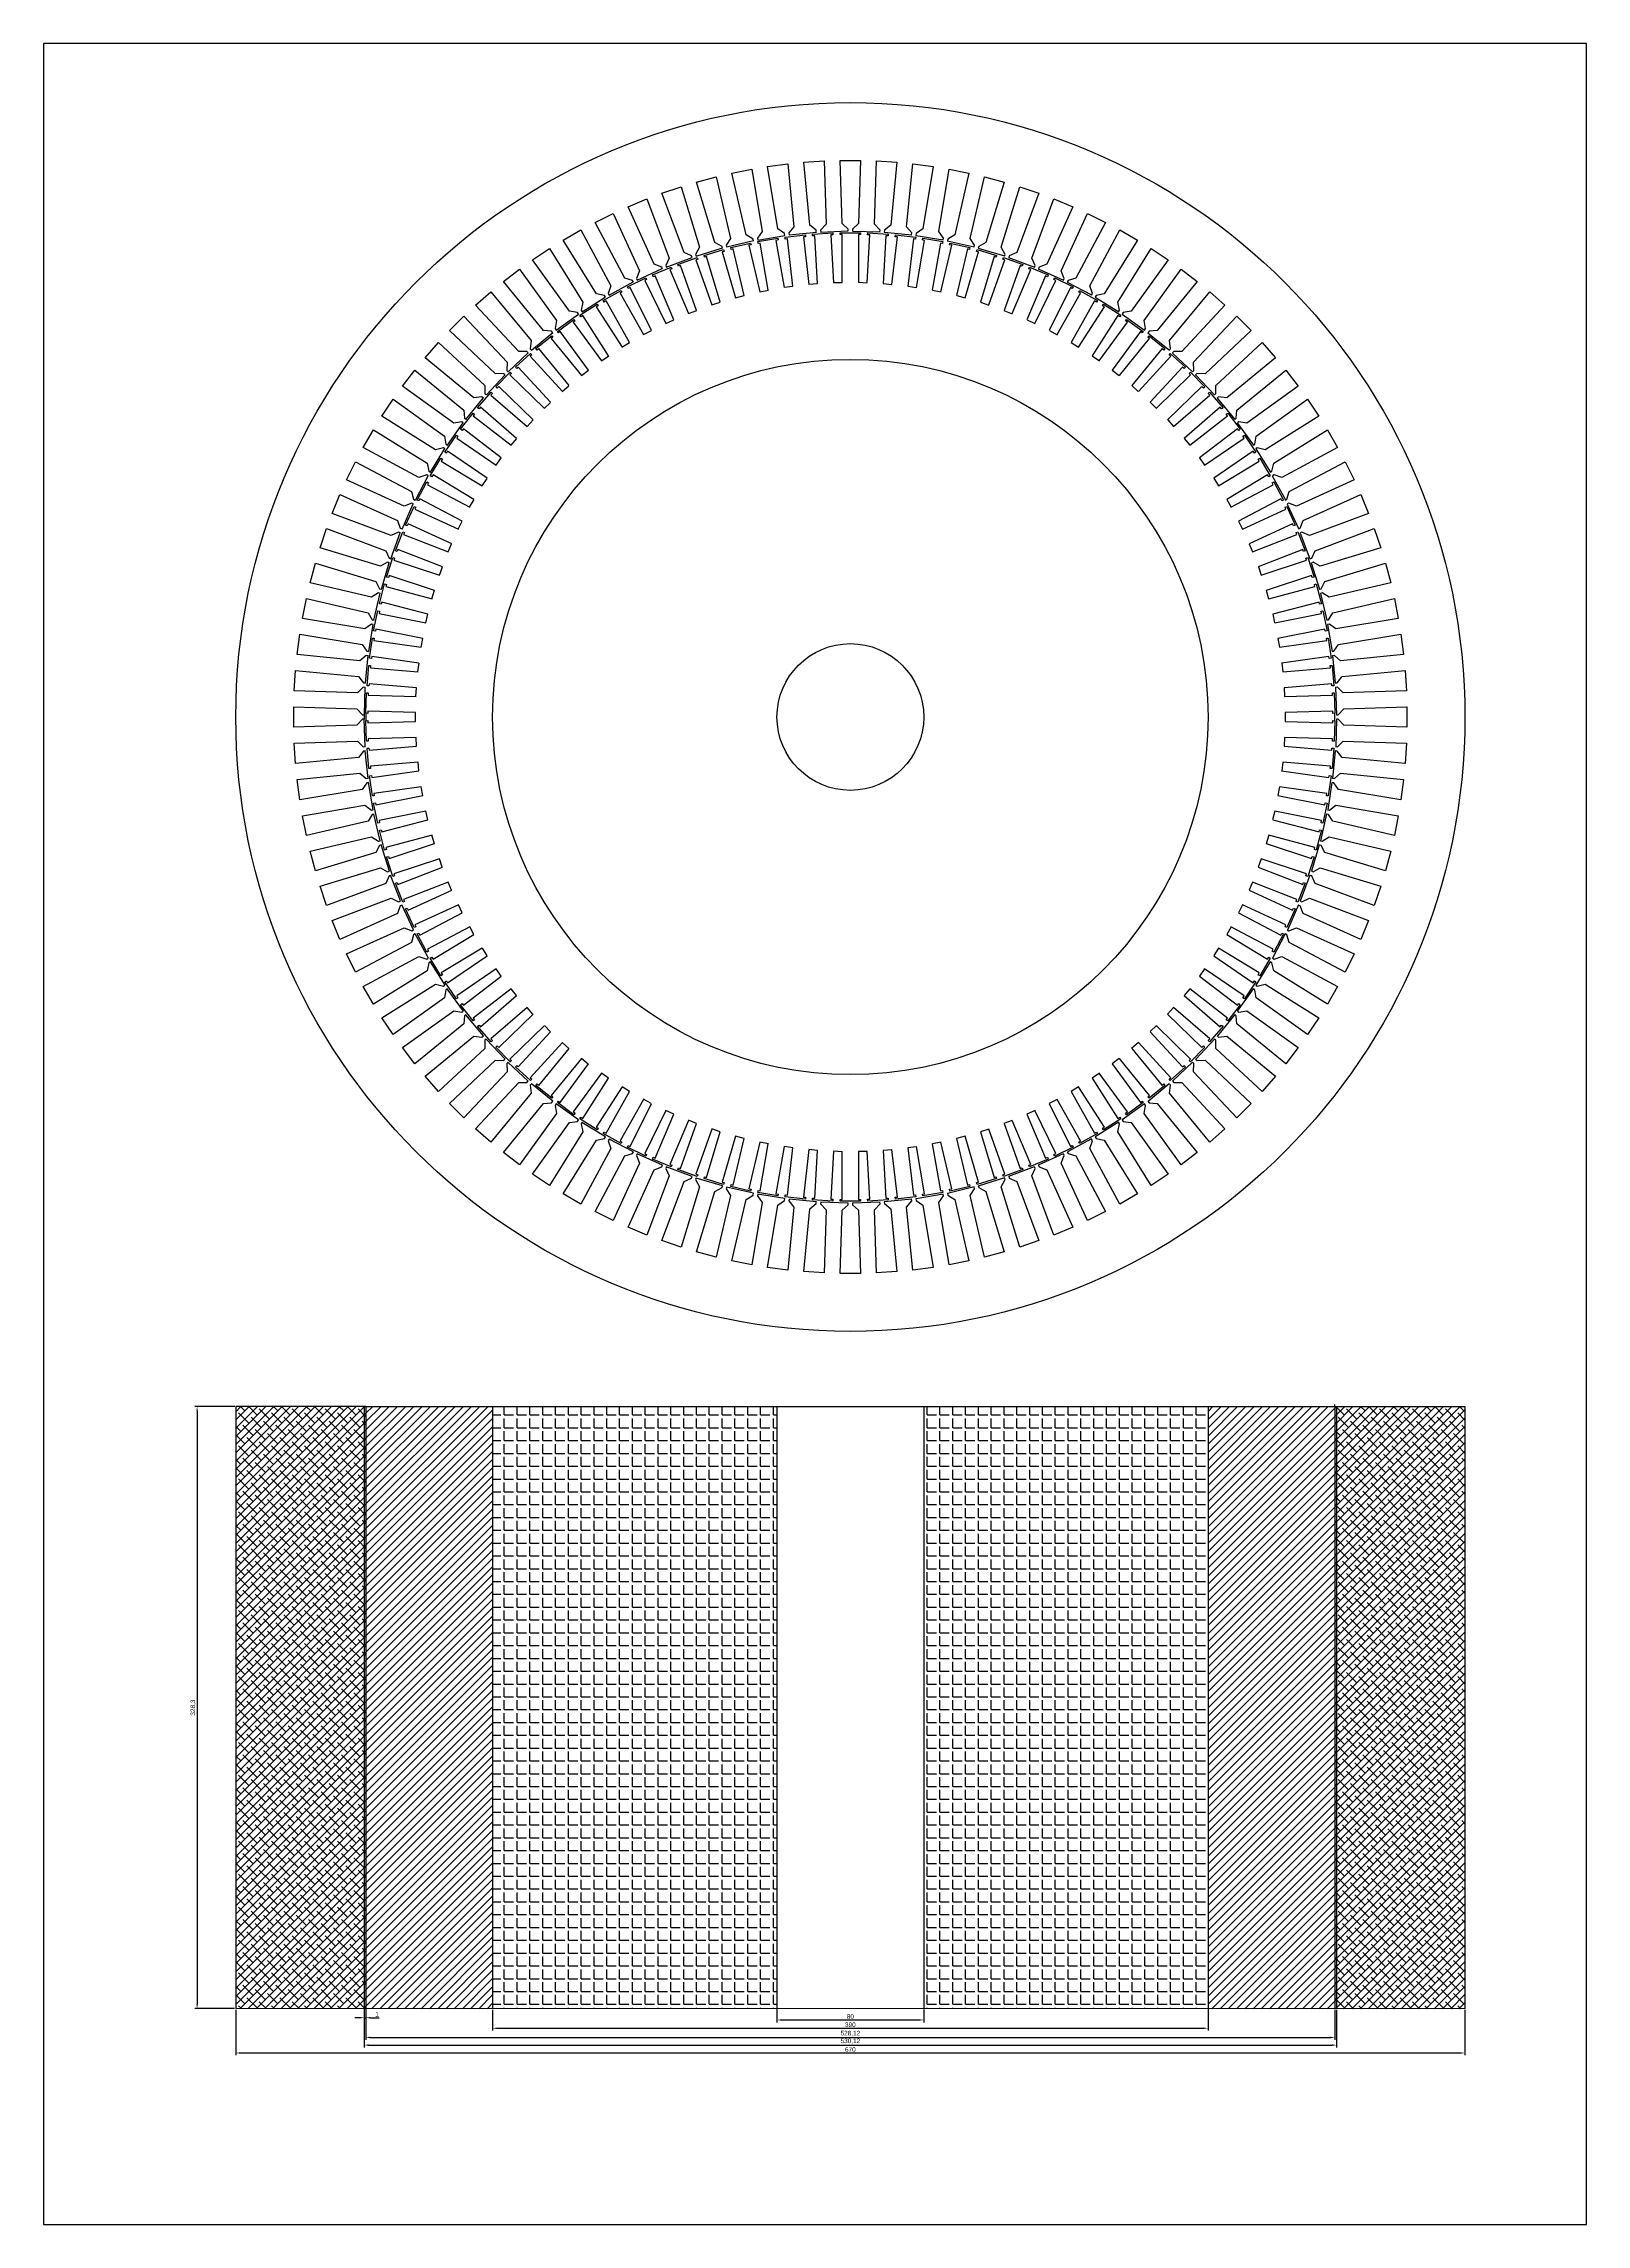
# Model space of a CAD drawing. Header units: millimetres. Extents: x 0 to 841, y -1 to 1188.
import ezdxf

# ---------------------------------------------------------------- set-up
doc = ezdxf.new("R2010")
doc.units = ezdxf.units.MM
doc.styles.get("Standard").update_dxf_attribs({"font": 'arial.ttf'})
doc.dimstyles.new('ISO-25', dxfattribs={"dimtxt": 2.5, "dimasz": 2.5, "dimexe": 1.25, "dimexo": 0.625, "dimtad": 1, "dimtxsty": 'Standard', "dimcen": 2.5, "dimadec": 0, "dimazin": 0, "dimtfac": 1, "dimtmove": 0, "dimatfit": 3, "dimfxl": 1, "dimarcsym": 0})
pattern_1 = [(0, (0, 0), (0, 6.985), [5.08, -1.905]), (90, (0, 0), (-6.985, 4e-16), [5.08, -1.905])]

# ---------------------------------------------------------------- blocks, each defined once
blk = doc.blocks.new('*U20')
for p, q in [((-4.45, -15.22), (-5.55, 19.22)), ((-5.55, 19.22), (5.55, 19.22)), ((5.55, 19.22), (4.45, -15.22)), ((-1.19, -18.22), (-4.45, -15.22)), ((-1.19, -19.22), (-1.19, -18.22)), ((4.45, -15.22), (1.19, -18.22)), ((1.19, -18.22), (1.19, -19.22))]:
    blk.add_line(p, q)
blk = doc.blocks.new('*U21')
at = {"color": 0, "linetype": 'ByBlock', "lineweight": -2, "transparency": 16777216}
for p, rotation in [((757.7, 444.9), 3.749999999999829), ((794.9, 444.9), 356.25), ((702.8, 435.8), 14.99999999999997), ((720.9, 440), 11.24999999999997), ((739.2, 443.1), 7.500000000000014), ((813.4, 443.1), 352.5), ((831.8, 440), 348.7499999999999), ((849.9, 435.8), 344.9999999999999), ((667.6, 423.9), 22.49999999999999), ((685, 430.4), 18.75), ((867.7, 430.4), 341.2499999999999), ((885.1, 423.9), 337.4999999999999), ((650.6, 416.2), 26.24999999999999), ((902, 416.2), 333.75), ((618.4, 397.6), 33.74999999999999), ((634.2, 407.4), 29.99999999999999), ((918.4, 407.4), 329.9999999999999), ((934.2, 397.6), 326.2499999999999), ((603.3, 386.8), 37.50000000000001), ((949.3, 386.8), 322.5), ((588.9, 375), 41.24999999999999), ((963.7, 375), 318.75), ((575.3, 362.3), 45.00000000000001), ((977.3, 362.3), 314.9999999999999), ((562.6, 348.7), 48.75000000000001), ((990, 348.7), 311.25), ((550.8, 334.3), 52.49999999999999), ((1001.8, 334.3), 307.4999999999999), ((540, 319.2), 56.25000000000001), ((1012.6, 319.2), 303.75), ((530.2, 303.4), 59.99999999999999), ((1022.5, 303.4), 299.9999999999999), ((521.4, 287), 63.75), ((1031.2, 287), 296.2499999999999), ((513.7, 270.1), 67.49999999999997), ((1038.9, 270.1), 292.4999999999999), ((507.2, 252.6), 71.25), ((1045.5, 252.6), 288.7499999999999), ((501.8, 234.8), 74.99999999999999), ((1050.9, 234.8), 285), ((497.6, 216.7), 78.74999999999999), ((1055.1, 216.7), 281.25), ((494.5, 198.4), 82.50000000000001), ((1058.1, 198.4), 277.4999999999999), ((492.7, 179.9), 86.24999999999999), ((1059.9, 179.9), 273.75), ((492.1, 161.3), 90), ((1060.5, 161.3), 269.9999999999999), ((492.7, 142.7), 93.74999999999996), ((1059.9, 142.7), 266.25), ((494.5, 124.2), 97.5), ((1058.1, 124.2), 262.5), ((497.6, 105.8), 101.25), ((1055.1, 105.8), 258.75), ((501.8, 87.7), 105), ((1050.9, 87.7), 255), ((507.2, 69.9), 108.75), ((1045.5, 69.9), 251.25), ((513.7, 52.5), 112.5), ((1038.9, 52.5), 247.5), ((521.4, 35.6), 116.25), ((1031.2, 35.6), 243.75), ((530.2, 19.2), 120), ((1022.5, 19.2), 240), ((540, 3.4), 123.75), ((1012.6, 3.4), 236.2499999999999), ((550.8, -11.7), 127.5), ((1001.8, -11.7), 232.5), ((562.6, -26.1), 131.25), ((990, -26.1), 228.75), ((575.3, -39.7), 135), ((977.3, -39.7), 225), ((588.9, -52.4), 138.75), ((963.7, -52.4), 221.25), ((603.3, -64.2), 142.5), ((949.3, -64.2), 217.5), ((618.4, -75), 146.25), ((934.2, -75), 213.75), ((634.2, -84.9), 150), ((918.4, -84.9), 209.9999999999999), ((650.6, -93.6), 153.75), ((667.6, -101.3), 157.5), ((885.1, -101.3), 202.5000000000001), ((902, -93.6), 206.25), ((685, -107.8), 161.25), ((702.8, -113.2), 165.0000000000001), ((849.9, -113.2), 194.9999999999999), ((867.7, -107.8), 198.75), ((720.9, -117.5), 168.75), ((739.2, -120.5), 172.5), ((757.7, -122.3), 176.25), ((776.3, -122.9), 180), ((794.9, -122.3), 183.7499999999998), ((813.4, -120.5), 187.4999999999999), ((831.8, -117.5), 191.2499999999999)]:
    blk.add_blockref('*U20', p, dxfattribs=dict(at, rotation=rotation))
blk.add_blockref('*U20', (776.3, 445.5), dxfattribs=at)
blk = doc.blocks.new('*U17')
blk.add_line((-7.5, 0.2), (7.5, -0.2))
blk = doc.blocks.new('*U19')
at = {"color": 0, "linetype": 'ByBlock', "lineweight": -2, "transparency": 16777216}
for p, rotation in [((699.4, 414.8), 18.75000000000004), ((716.2, 419.3), 15.00000000000002), ((733.2, 422.6), 11.25000000000004), ((750.4, 424.9), 7.499999999999964), ((767.6, 426), 3.749999999999927), ((802.3, 424.9), 356.25), ((819.5, 422.6), 352.5000000000001), ((836.5, 419.3), 348.7500000000001), ((853.2, 414.8), 345), ((667, 402.6), 26.25000000000002), ((683, 409.2), 22.50000000000004), ((869.6, 409.2), 341.25), ((885.6, 402.6), 337.4999999999999), ((651.4, 394.9), 30.00000000000001), ((901.2, 394.9), 333.7499999999999), ((622, 376.6), 37.50000000000001), ((636.4, 386.2), 33.75000000000003), ((916.2, 386.2), 330.0000000000001), ((930.6, 376.6), 326.25), ((608.3, 366.1), 41.25000000000003), ((944.4, 366.1), 322.5), ((595.2, 354.6), 45.00000000000003), ((957.4, 354.6), 318.75), ((583, 342.4), 48.75000000000002), ((969.7, 342.4), 314.9999999999999), ((571.5, 329.3), 52.50000000000001), ((981.1, 329.3), 311.25), ((561, 315.6), 56.25000000000001), ((991.6, 315.6), 307.5), ((551.4, 301.2), 60.00000000000003), ((1001.3, 301.2), 303.75), ((542.7, 286.2), 63.75), ((1009.9, 286.2), 299.9999999999999), ((535, 270.6), 67.50000000000003), ((1017.6, 270.6), 296.2499999999999), ((528.4, 254.6), 71.25000000000001), ((1024.2, 254.6), 292.5000000000001), ((522.8, 238.2), 75.00000000000001), ((1029.8, 238.2), 288.75), ((518.3, 221.4), 78.75000000000001), ((1034.3, 221.4), 285), ((515, 204.4), 82.50000000000001), ((1037.7, 204.4), 281.25), ((512.7, 187.3), 86.25000000000003), ((1039.9, 187.3), 277.5000000000001), ((511.6, 170), 90.00000000000001), ((1041.1, 170), 273.75), ((511.6, 152.6), 93.75000000000001), ((1041.1, 152.6), 270), ((512.7, 135.3), 97.50000000000003), ((1039.9, 135.3), 266.25), ((515, 118.1), 101.25), ((1037.7, 118.1), 262.5000000000001), ((518.3, 101.1), 105), ((1034.3, 101.1), 258.7500000000001), ((522.8, 84.4), 108.75), ((1029.8, 84.4), 255), ((528.4, 68), 112.5), ((1024.2, 68), 251.25), ((535, 52), 116.25), ((1017.6, 52), 247.5000000000001), ((542.7, 36.4), 120), ((1009.9, 36.4), 243.7500000000001), ((551.4, 21.4), 123.75), ((1001.3, 21.4), 240), ((561, 7), 127.5), ((991.6, 7), 236.25), ((571.5, -6.8), 131.25), ((981.1, -6.8), 232.5), ((583, -19.8), 135), ((969.7, -19.8), 228.75), ((595.2, -32.1), 138.75), ((957.4, -32.1), 225.0000000000001), ((608.3, -43.5), 142.5), ((944.4, -43.5), 221.25), ((622, -54), 146.25), ((916.2, -63.7), 213.75), ((930.6, -54), 217.5), ((636.4, -63.7), 150), ((651.4, -72.3), 153.7500000000001), ((901.2, -72.3), 210), ((667, -80), 157.5), ((885.6, -80), 206.25), ((683, -86.6), 161.25), ((699.4, -92.2), 165.0000000000001), ((716.2, -96.7), 168.7500000000001), ((836.5, -96.7), 195), ((853.2, -92.2), 198.75), ((869.6, -86.6), 202.5000000000001), ((733.2, -100.1), 172.5000000000001), ((750.4, -102.3), 176.2500000000001), ((767.6, -103.5), 180), ((785, -103.5), 183.75), ((802.3, -102.3), 187.5), ((819.5, -100.1), 191.25)]:
    blk.add_blockref('*U17', p, dxfattribs=dict(at, rotation=rotation))
blk.add_blockref('*U17', (785, 426), dxfattribs=at)
blk = doc.blocks.new('*U22')
blk.add_lwpolyline([(-4.3765, -13.525), (-4.3765, 12.525), (-5.5705, 12.525), (-5.5705, 13.525), (5.5705, 13.525), (5.5705, 12.525), (4.3765, 12.525), (4.3765, -13.525)])
blk = doc.blocks.new('*U23')
at = {"color": 0, "linetype": 'ByBlock', "lineweight": -2, "transparency": 16777216}
for p, rotation in [((747.8, 568.8), 6.545454545454484), ((762, 570.1), 3.272727272727193), ((790.6, 570.1), 356.7272727272729), ((804.9, 568.8), 353.4545454545456), ((705.7, 560.3), 16.36363636363635), ((719.6, 564), 13.09090909090905), ((733.6, 566.8), 9.818181818181792), ((819, 566.8), 350.1818181818182), ((833, 564), 346.909090909091), ((846.9, 560.3), 343.6363636363637), ((665.8, 544.8), 26.18181818181816), ((678.8, 550.7), 22.90909090909089), ((692.1, 555.9), 19.63636363636363), ((860.5, 555.9), 340.3636363636364), ((873.8, 550.7), 337.0909090909092), ((886.8, 544.8), 333.8181818181819), ((653.1, 538.1), 29.45454545454546), ((899.5, 538.1), 330.5454545454546), ((629.1, 522.6), 36), ((640.9, 530.7), 32.72727272727273), ((911.7, 530.7), 327.2727272727273), ((923.5, 522.6), 324.0000000000001), ((617.8, 513.9), 39.27272727272729), ((934.9, 513.9), 320.7272727272728), ((607, 504.5), 42.54545454545456), ((945.7, 504.5), 317.4545454545455), ((596.7, 494.6), 45.81818181818183), ((955.9, 494.6), 314.1818181818182), ((587, 484), 49.09090909090912), ((965.6, 484), 310.909090909091), ((578, 473), 52.36363636363639), ((974.7, 473), 307.6363636363637), ((569.6, 461.4), 55.63636363636365), ((983.1, 461.4), 304.3636363636364), ((561.8, 449.3), 58.90909090909093), ((990.8, 449.3), 301.0909090909092), ((554.8, 436.9), 62.18181818181819), ((997.8, 436.9), 297.8181818181819), ((548.5, 424.1), 65.45454545454547), ((1004.2, 424.1), 294.5454545454546), ((542.9, 410.9), 68.72727272727273), ((1009.7, 410.9), 291.2727272727273), ((538.1, 397.4), 72), ((1014.5, 397.4), 288.0000000000001), ((534.1, 383.7), 75.2727272727273), ((1018.6, 383.7), 284.7272727272727), ((530.8, 369.7), 78.54545454545456), ((1021.8, 369.7), 281.4545454545454), ((528.4, 355.6), 81.81818181818183), ((1024.2, 355.6), 278.1818181818182), ((526.8, 341.4), 85.09090909090912), ((1025.9, 341.4), 274.9090909090909), ((525.9, 327.2), 88.36363636363637), ((1026.7, 327.2), 271.6363636363637), ((525.9, 312.8), 91.63636363636365), ((1026.7, 312.8), 268.3636363636364), ((526.8, 298.6), 94.90909090909093), ((1025.9, 298.6), 265.0909090909091), ((528.4, 284.4), 98.1818181818182), ((1024.2, 284.4), 261.8181818181819), ((530.8, 270.3), 101.4545454545455), ((1021.8, 270.3), 258.5454545454546), ((534.1, 256.3), 104.7272727272728), ((1018.6, 256.3), 255.2727272727273), ((538.1, 242.6), 108), ((1014.5, 242.6), 252.0000000000001), ((542.9, 229.1), 111.2727272727273), ((1009.7, 229.1), 248.7272727272727), ((548.5, 215.9), 114.5454545454546), ((1004.2, 215.9), 245.4545454545455), ((554.8, 203.1), 117.8181818181819), ((997.8, 203.1), 242.1818181818182), ((561.8, 190.7), 121.0909090909091), ((990.8, 190.7), 238.9090909090909), ((569.6, 178.6), 124.3636363636364), ((983.1, 178.6), 235.6363636363637), ((578, 167), 127.6363636363637), ((974.7, 167), 232.3636363636364), ((587, 156), 130.9090909090909), ((965.6, 156), 229.0909090909092), ((596.7, 145.4), 134.1818181818182), ((955.9, 145.4), 225.8181818181818), ((607, 135.5), 137.4545454545455), ((945.7, 135.5), 222.5454545454545), ((617.8, 126.1), 140.7272727272727), ((629.1, 117.4), 144), ((923.5, 117.4), 216), ((934.9, 126.1), 219.2727272727273), ((640.9, 109.3), 147.2727272727273), ((911.7, 109.3), 212.7272727272728), ((653.1, 101.9), 150.5454545454546), ((665.8, 95.2), 153.8181818181819), ((886.8, 95.2), 206.1818181818182), ((899.5, 101.9), 209.4545454545455), ((678.8, 89.3), 157.0909090909092), ((692.1, 84.1), 160.3636363636364), ((860.5, 84.1), 199.6363636363637), ((873.8, 89.3), 202.9090909090909), ((705.7, 79.7), 163.6363636363637), ((719.6, 76), 166.9090909090909), ((733.6, 73.2), 170.1818181818182), ((747.8, 71.2), 173.4545454545456), ((762, 69.9), 176.7272727272728), ((790.6, 69.9), 183.2727272727271), ((804.9, 71.2), 186.5454545454546), ((819, 73.2), 189.8181818181818), ((833, 76), 193.0909090909091), ((846.9, 79.7), 196.3636363636363), ((776.3, 69.5), 180)]:
    blk.add_blockref('*U22', p, dxfattribs=dict(at, rotation=rotation))
blk.add_blockref('*U22', (776.3, 570.5), dxfattribs=at)
blk = doc.blocks.new('*U24')
blk.add_line((-2.4, 0.1), (2.4, -0.1))
blk = doc.blocks.new('*U25')
at = {"color": 0, "linetype": 'ByBlock', "lineweight": -2, "transparency": 16777216}
for p, rotation in [((716.1, 549.2), 16.36363636363637), ((729.3, 552.3), 13.0909090909091), ((742.6, 554.6), 9.818181818181829), ((756, 556.1), 6.545454545454541), ((769.5, 556.9), 3.272727272727193), ((796.6, 556.1), 356.7272727272729), ((810, 554.6), 353.4545454545455), ((823.4, 552.3), 350.1818181818182), ((836.6, 549.2), 346.9090909090909), ((677.9, 535.6), 26.18181818181819), ((690.3, 540.8), 22.90909090909091), ((703.1, 545.4), 19.63636363636365), ((849.5, 545.4), 343.6363636363637), ((862.3, 540.8), 340.3636363636364), ((874.8, 535.6), 337.0909090909092), ((653.9, 522.9), 32.72727272727275), ((665.7, 529.6), 29.45454545454544), ((886.9, 529.6), 333.8181818181819), ((898.7, 522.9), 330.5454545454546), ((642.6, 515.6), 36), ((910.1, 515.6), 327.2727272727273), ((621.1, 499.1), 42.54545454545454), ((631.6, 507.7), 39.2727272727273), ((921, 507.7), 324.0000000000001), ((931.5, 499.1), 320.7272727272727), ((611.2, 489.9), 45.81818181818183), ((941.5, 489.9), 317.4545454545455), ((601.7, 480.2), 49.09090909090909), ((950.9, 480.2), 314.1818181818183), ((592.9, 470), 52.36363636363637), ((959.8, 470), 310.909090909091), ((584.6, 459.3), 55.63636363636364), ((968, 459.3), 307.6363636363637), ((577, 448.1), 58.90909090909091), ((975.7, 448.1), 304.3636363636364), ((570, 436.5), 62.1818181818182), ((982.7, 436.5), 301.0909090909092), ((563.7, 424.6), 65.45454545454544), ((989, 424.6), 297.8181818181819), ((558, 412.2), 68.72727272727273), ((994.6, 412.2), 294.5454545454546), ((553.1, 399.6), 72.00000000000003), ((999.5, 399.6), 291.2727272727274), ((548.9, 386.8), 75.2727272727273), ((1003.7, 386.8), 288.0000000000001), ((545.5, 373.7), 78.54545454545456), ((1007.1, 373.7), 284.7272727272728), ((542.8, 360.4), 81.81818181818183), ((1009.8, 360.4), 281.4545454545456), ((540.9, 347), 85.09090909090908), ((1011.8, 347), 278.1818181818182), ((539.7, 333.5), 88.36363636363637), ((1012.9, 333.5), 274.9090909090909), ((539.3, 320), 91.63636363636367), ((1013.3, 320), 271.6363636363636), ((539.7, 306.5), 94.90909090909092), ((1012.9, 306.5), 268.3636363636365), ((540.9, 293), 98.1818181818182), ((1011.8, 293), 265.0909090909091), ((542.8, 279.6), 101.4545454545455), ((1009.8, 279.6), 261.8181818181818), ((545.5, 266.3), 104.7272727272727), ((1007.1, 266.3), 258.5454545454545), ((548.9, 253.2), 108), ((1003.7, 253.2), 255.2727272727272), ((553.1, 240.4), 111.2727272727273), ((999.5, 240.4), 251.9999999999999), ((558, 227.8), 114.5454545454546), ((994.6, 227.8), 248.7272727272727), ((563.7, 215.4), 117.8181818181818), ((989, 215.4), 245.4545454545455), ((570, 203.5), 121.0909090909091), ((982.7, 203.5), 242.1818181818182), ((577, 191.9), 124.3636363636364), ((975.7, 191.9), 238.9090909090909), ((584.6, 180.7), 127.6363636363637), ((968, 180.7), 235.6363636363636), ((592.9, 170), 130.9090909090909), ((959.8, 170), 232.3636363636364), ((601.7, 159.8), 134.1818181818182), ((950.9, 159.8), 229.0909090909092), ((611.2, 150.1), 137.4545454545455), ((941.5, 150.1), 225.8181818181818), ((621.1, 140.9), 140.7272727272728), ((631.6, 132.3), 144.0000000000001), ((921, 132.3), 219.2727272727273), ((931.5, 140.9), 222.5454545454545), ((642.6, 124.4), 147.2727272727273), ((910.1, 124.4), 216), ((653.9, 117.1), 150.5454545454546), ((665.7, 110.4), 153.8181818181818), ((886.9, 110.4), 209.4545454545455), ((898.7, 117.1), 212.7272727272728), ((677.9, 104.4), 157.0909090909092), ((690.3, 99.2), 160.3636363636364), ((703.1, 94.6), 163.6363636363637), ((849.5, 94.6), 199.6363636363636), ((862.3, 99.2), 202.9090909090909), ((874.8, 104.4), 206.1818181818182), ((716.1, 90.8), 166.9090909090909), ((729.3, 87.7), 170.1818181818182), ((742.6, 85.4), 173.4545454545455), ((756, 83.9), 176.7272727272728), ((783.1, 83.1), 183.2727272727271), ((796.6, 83.9), 186.5454545454546), ((810, 85.4), 189.8181818181818), ((823.4, 87.7), 193.0909090909091), ((836.6, 90.8), 196.3636363636363), ((769.5, 83.1), 180)]:
    blk.add_blockref('*U24', p, dxfattribs=dict(at, rotation=rotation))
blk.add_blockref('*U24', (783.1, 556.9), dxfattribs=at)
blk = doc.blocks.new('*D32')
at = {"color": 0, "lineweight": -2, "transparency": 16777216}
for p, q in [((172.5, 111.4), (170, 111.4)), ((175, 116.1), (175, 110.2)), ((175, 111.4), (176, 111.4)), ((176, 116.1), (176, 110.2)), ((178.5, 111.4), (183.2, 111.4))]:
    blk.add_line(p, q, dxfattribs=at)
at = {"color": 0, "transparency": 16777216}
for points in [[(172.5, 111.9), (172.5, 111), (175, 111.4)], [(178.5, 111.9), (178.5, 111), (176, 111.4)]]:
    blk.add_solid(points, dxfattribs=at)
at = {"layer": 'Defpoints', "color": 0, "transparency": 16777216}
for p in [(175, 116.7, 3), (176, 116.7), (176, 111.4)]:
    blk.add_point(p, dxfattribs=at)
at = {"color": 0, "transparency": 16777216, "insert": (182.1, 113.3), "char_height": 2.5, "attachment_point": 5}
blk.add_mtext('1', dxfattribs=at)
blk = doc.blocks.new('*D34')
at = {"color": 0, "lineweight": -2, "transparency": 16777216}
for p, q in [((104.5, 444.7), (82.7, 444.7)), ((84, 442.2), (84, 118.9)), ((104.4, 116.4), (82.7, 116.4))]:
    blk.add_line(p, q, dxfattribs=at)
at = {"color": 0, "transparency": 16777216}
for points in [[(83.6, 442.2), (84.4, 442.2), (84, 444.7)], [(83.6, 118.9), (84.4, 118.9), (84, 116.4)]]:
    blk.add_solid(points, dxfattribs=at)
at = {"layer": 'Defpoints', "color": 0, "transparency": 16777216}
for p in [(105.1, 444.7), (84, 116.4), (105, 116.4)]:
    blk.add_point(p, dxfattribs=at)
at = {"color": 0, "transparency": 16777216, "insert": (81.9, 280.5), "char_height": 2.5, "attachment_point": 5, "rotation": 90}
blk.add_mtext('328,3', dxfattribs=at)
blk = doc.blocks.new('*D38')
at = {"color": 0, "lineweight": -2, "transparency": 16777216}
for p, q in [((400.1, 116.1), (400.1, 108.9)), ((402.6, 110.2), (477.6, 110.2)), ((480.1, 116), (480.1, 108.9))]:
    blk.add_line(p, q, dxfattribs=at)
at = {"color": 0, "transparency": 16777216}
for points in [[(402.6, 110.6), (402.6, 109.8), (400.1, 110.2)], [(477.6, 110.6), (477.6, 109.8), (480.1, 110.2)]]:
    blk.add_solid(points, dxfattribs=at)
at = {"layer": 'Defpoints', "color": 0, "transparency": 16777216}
for p in [(400.1, 116.7), (480.1, 116.7), (480.1, 110.2)]:
    blk.add_point(p, dxfattribs=at)
at = {"color": 0, "transparency": 16777216, "insert": (440.1, 112.1), "char_height": 2.5, "attachment_point": 5}
blk.add_mtext('80', dxfattribs=at)
blk = doc.blocks.new('*D39')
at = {"color": 0, "lineweight": -2, "transparency": 16777216}
for p, q in [((245.1, 115.7), (245.1, 104.5)), ((635.1, 116.1), (635.1, 104.5)), ((247.6, 105.7), (632.6, 105.7))]:
    blk.add_line(p, q, dxfattribs=at)
at = {"color": 0, "transparency": 16777216}
for points in [[(247.6, 106.1), (247.6, 105.3), (245.1, 105.7)], [(632.6, 106.1), (632.6, 105.3), (635.1, 105.7)]]:
    blk.add_solid(points, dxfattribs=at)
at = {"layer": 'Defpoints', "color": 0, "transparency": 16777216}
for p in [(245.1, 116.4), (635.1, 116.7), (635.1, 105.7)]:
    blk.add_point(p, dxfattribs=at)
at = {"color": 0, "transparency": 16777216, "insert": (440.1, 107.6), "char_height": 2.5, "attachment_point": 5}
blk.add_mtext('390', dxfattribs=at)
blk = doc.blocks.new('*D40')
at = {"color": 0, "lineweight": -2, "transparency": 16777216}
for p, q in [((176, 115.7), (176, 99.4)), ((704.2, 115.7), (704.2, 99.4)), ((178.5, 100.7), (701.7, 100.7))]:
    blk.add_line(p, q, dxfattribs=at)
at = {"color": 0, "transparency": 16777216}
for points in [[(178.5, 101.1), (178.5, 100.2), (176, 100.7)], [(701.7, 101.1), (701.7, 100.2), (704.2, 100.7)]]:
    blk.add_solid(points, dxfattribs=at)
at = {"layer": 'Defpoints', "color": 0, "transparency": 16777216}
for p in [(176, 116.4), (704.2, 116.3), (704.2, 100.7)]:
    blk.add_point(p, dxfattribs=at)
at = {"color": 0, "transparency": 16777216, "insert": (440.1, 102.8), "char_height": 2.5, "attachment_point": 5}
blk.add_mtext('528,12', dxfattribs=at)
blk = doc.blocks.new('*D41')
at = {"color": 0, "lineweight": -2, "transparency": 16777216}
for p, q in [((175, 115.7), (175, 95.2)), ((705.2, 115.7), (705.2, 95.2)), ((177.5, 96.5), (702.7, 96.5))]:
    blk.add_line(p, q, dxfattribs=at)
at = {"color": 0, "transparency": 16777216}
for points in [[(177.5, 96.9), (177.5, 96.1), (175, 96.5)], [(702.7, 96.9), (702.7, 96.1), (705.2, 96.5)]]:
    blk.add_solid(points, dxfattribs=at)
at = {"layer": 'Defpoints', "color": 0, "transparency": 16777216}
for p in [(175, 116.4), (705.2, 116.3), (705.2, 96.5)]:
    blk.add_point(p, dxfattribs=at)
at = {"color": 0, "transparency": 16777216, "insert": (440.1, 98.6), "char_height": 2.5, "attachment_point": 5}
blk.add_mtext('530,12', dxfattribs=at)
blk = doc.blocks.new('*D42')
at = {"color": 0, "lineweight": -2, "transparency": 16777216}
for p, q in [((105.1, 115.8), (105.1, 91)), ((775.1, 115.7), (775.1, 91)), ((107.6, 92.2), (772.6, 92.2))]:
    blk.add_line(p, q, dxfattribs=at)
at = {"color": 0, "transparency": 16777216}
for points in [[(107.6, 92.6), (107.6, 91.8), (105.1, 92.2)], [(772.6, 92.6), (772.6, 91.8), (775.1, 92.2)]]:
    blk.add_solid(points, dxfattribs=at)
at = {"layer": 'Defpoints', "color": 0, "transparency": 16777216}
for p in [(105.1, 116.4), (775.1, 116.3), (775.1, 92.2)]:
    blk.add_point(p, dxfattribs=at)
at = {"color": 0, "transparency": 16777216, "insert": (440.1, 94.1), "char_height": 2.5, "attachment_point": 5}
blk.add_mtext('670', dxfattribs=at)

msp = doc.modelspace()

# ---------------------------------------------------------------- hatches: boundary and pattern name
h = msp.add_hatch()
h.set_pattern_fill('ANSI38', color=256)
h.paths.add_polyline_path([(176.038, 444.68), (175.038, 444.68), (105.096, 444.68), (105.096, 116.38), (176.037, 116.37), (176.038, 116.68)])
h = msp.add_hatch()
h.set_pattern_fill('ANSI31', color=256)
h.paths.add_polyline_path([(245.096, 444.68), (176.038, 444.68), (176.038, 116.37), (245.096, 116.359), (245.096, 116.68)])
h = msp.add_hatch()
h.set_pattern_fill('ANGLE', color=256)
h.set_pattern_definition(pattern_1)
h.paths.add_polyline_path([(400.096, 444.68), (245.096, 444.68), (245.096, 116.359), (400.096, 116.336), (400.096, 116.68)])
h = msp.add_hatch()
h.set_pattern_fill('ANGLE', color=256)
h.set_pattern_definition(pattern_1)
h.paths.add_polyline_path([(635.096, 444.68), (480.096, 444.68), (480.096, 116.324), (635.096, 116.301), (635.096, 116.68)])
h = msp.add_hatch()
h.set_pattern_fill('ANSI31', color=256)
h.paths.add_polyline_path([(704.155, 444.68), (635.096, 444.68), (635.096, 116.301), (704.155, 116.291), (704.155, 116.68)])
h = msp.add_hatch()
h.set_pattern_fill('ANSI38', color=256)
h.paths.add_polyline_path([(775.096, 444.68), (705.155, 444.68), (704.155, 444.68), (704.155, 116.291), (775.096, 116.28)])

# ---------------------------------------------------------------- linework, layer by layer
for p, q in [((175.038, 444.68), (105.096, 444.68)), ((105.096, 444.68), (105.096, 116.38)), ((176.038, 444.68), (175.038, 444.68)), ((175.038, 444.68), (400.096, 444.68)), ((175.038, 444.68), (175.038, 116.68, 3)), ((176.038, 444.68), (176.038, 116.68)), ((245.096, 444.68), (245.096, 116.68)), ((400.096, 444.68), (480.096, 444.68)), ((400.096, 444.68), (400.096, 116.68)), ((480.096, 444.68), (635.096, 444.68)), ((480.096, 444.68), (480.096, 116.68)), ((635.096, 444.68), (704.155, 444.68)), ((635.096, 444.68), (635.096, 116.68)), ((704.155, 444.68), (704.155, 445.68)), ((704.155, 444.68), (705.155, 444.68)), ((704.155, 444.68), (704.155, 116.68)), ((705.155, 444.68), (775.096, 444.68)), ((705.155, 444.68), (705.155, 116.68, 3)), ((775.096, 444.68), (775.096, 116.28)), ((775.096, 116.28), (105.096, 116.38)), ((175.038, 116.68, 3), (175.037, 116.37)), ((176.038, 116.68), (176.037, 116.37)), ((245.096, 116.68), (245.096, 116.359)), ((400.096, 116.68), (400.096, 116.336)), ((480.096, 116.68), (480.096, 116.324)), ((635.096, 116.68), (635.096, 116.301)), ((704.155, 116.68), (704.155, 116.291)), ((705.155, 116.68, 3), (705.155, 116.291))]:
    msp.add_line(p, q)
msp.add_lwpolyline([(0.327, -1.248), (841.327, -1.248), (841.327, 1187.752), (0.327, 1187.752)], close=True)
for radius in [335, 195, 40]:
    msp.add_circle((440.096, 820.608), radius)
for radius, start, end in [(265.003, 179.742711, 180.257289), (264.059, 179.57242, 180.42758), (264.059, 359.57242, 0.42758)]:
    msp.add_arc((440.096, 820.608), radius, start, end)

# ---------------------------------------------------------------- block references
for name, p in [('*U21', (-336.22, 659.32)), ('*U19', (-336.22, 659.32)), ('*U23', (-336.22, 500.608)), ('*U25', (-336.22, 500.608))]:
    msp.add_blockref(name, p)

# ---------------------------------------------------------------- dimensions: what is measured, and where the dimension line sits
dim = msp.add_linear_dim(base=(83.988, 116.38), p1=(105.096, 444.68), p2=(105.047, 116.38), angle=90, dimstyle='ISO-25')
dim.commit()
dim.dimension.update_dxf_attribs({"geometry": '*D34', "text_midpoint": (81.861, 280.53)})
for base, p1, p2, picture, middle in [((775.096, 92.207), (105.096, 116.38), (775.096, 116.28), '*D42', (440.096, 94.108)), ((176.038, 111.437), (175.038, 116.68, 3), (176.038, 116.68), '*D32', (182.123, 113.317)), ((705.155, 96.476), (175.037, 116.37), (705.155, 116.291), '*D41', (440.096, 98.604)), ((704.155, 100.659), (176.037, 116.37), (704.155, 116.291), '*D40', (440.096, 102.786)), ((635.096, 105.716), (245.096, 116.359), (635.096, 116.68), '*D39', (440.096, 107.619)), ((480.096, 110.167), (400.096, 116.68), (480.096, 116.668), '*D38', (440.096, 112.068))]:
    dim = msp.add_linear_dim(base=base, p1=p1, p2=p2, dimstyle='ISO-25')
    dim.commit()
    dim.dimension.update_dxf_attribs({"geometry": picture, "text_midpoint": middle})

doc.saveas('drawing.dxf')
